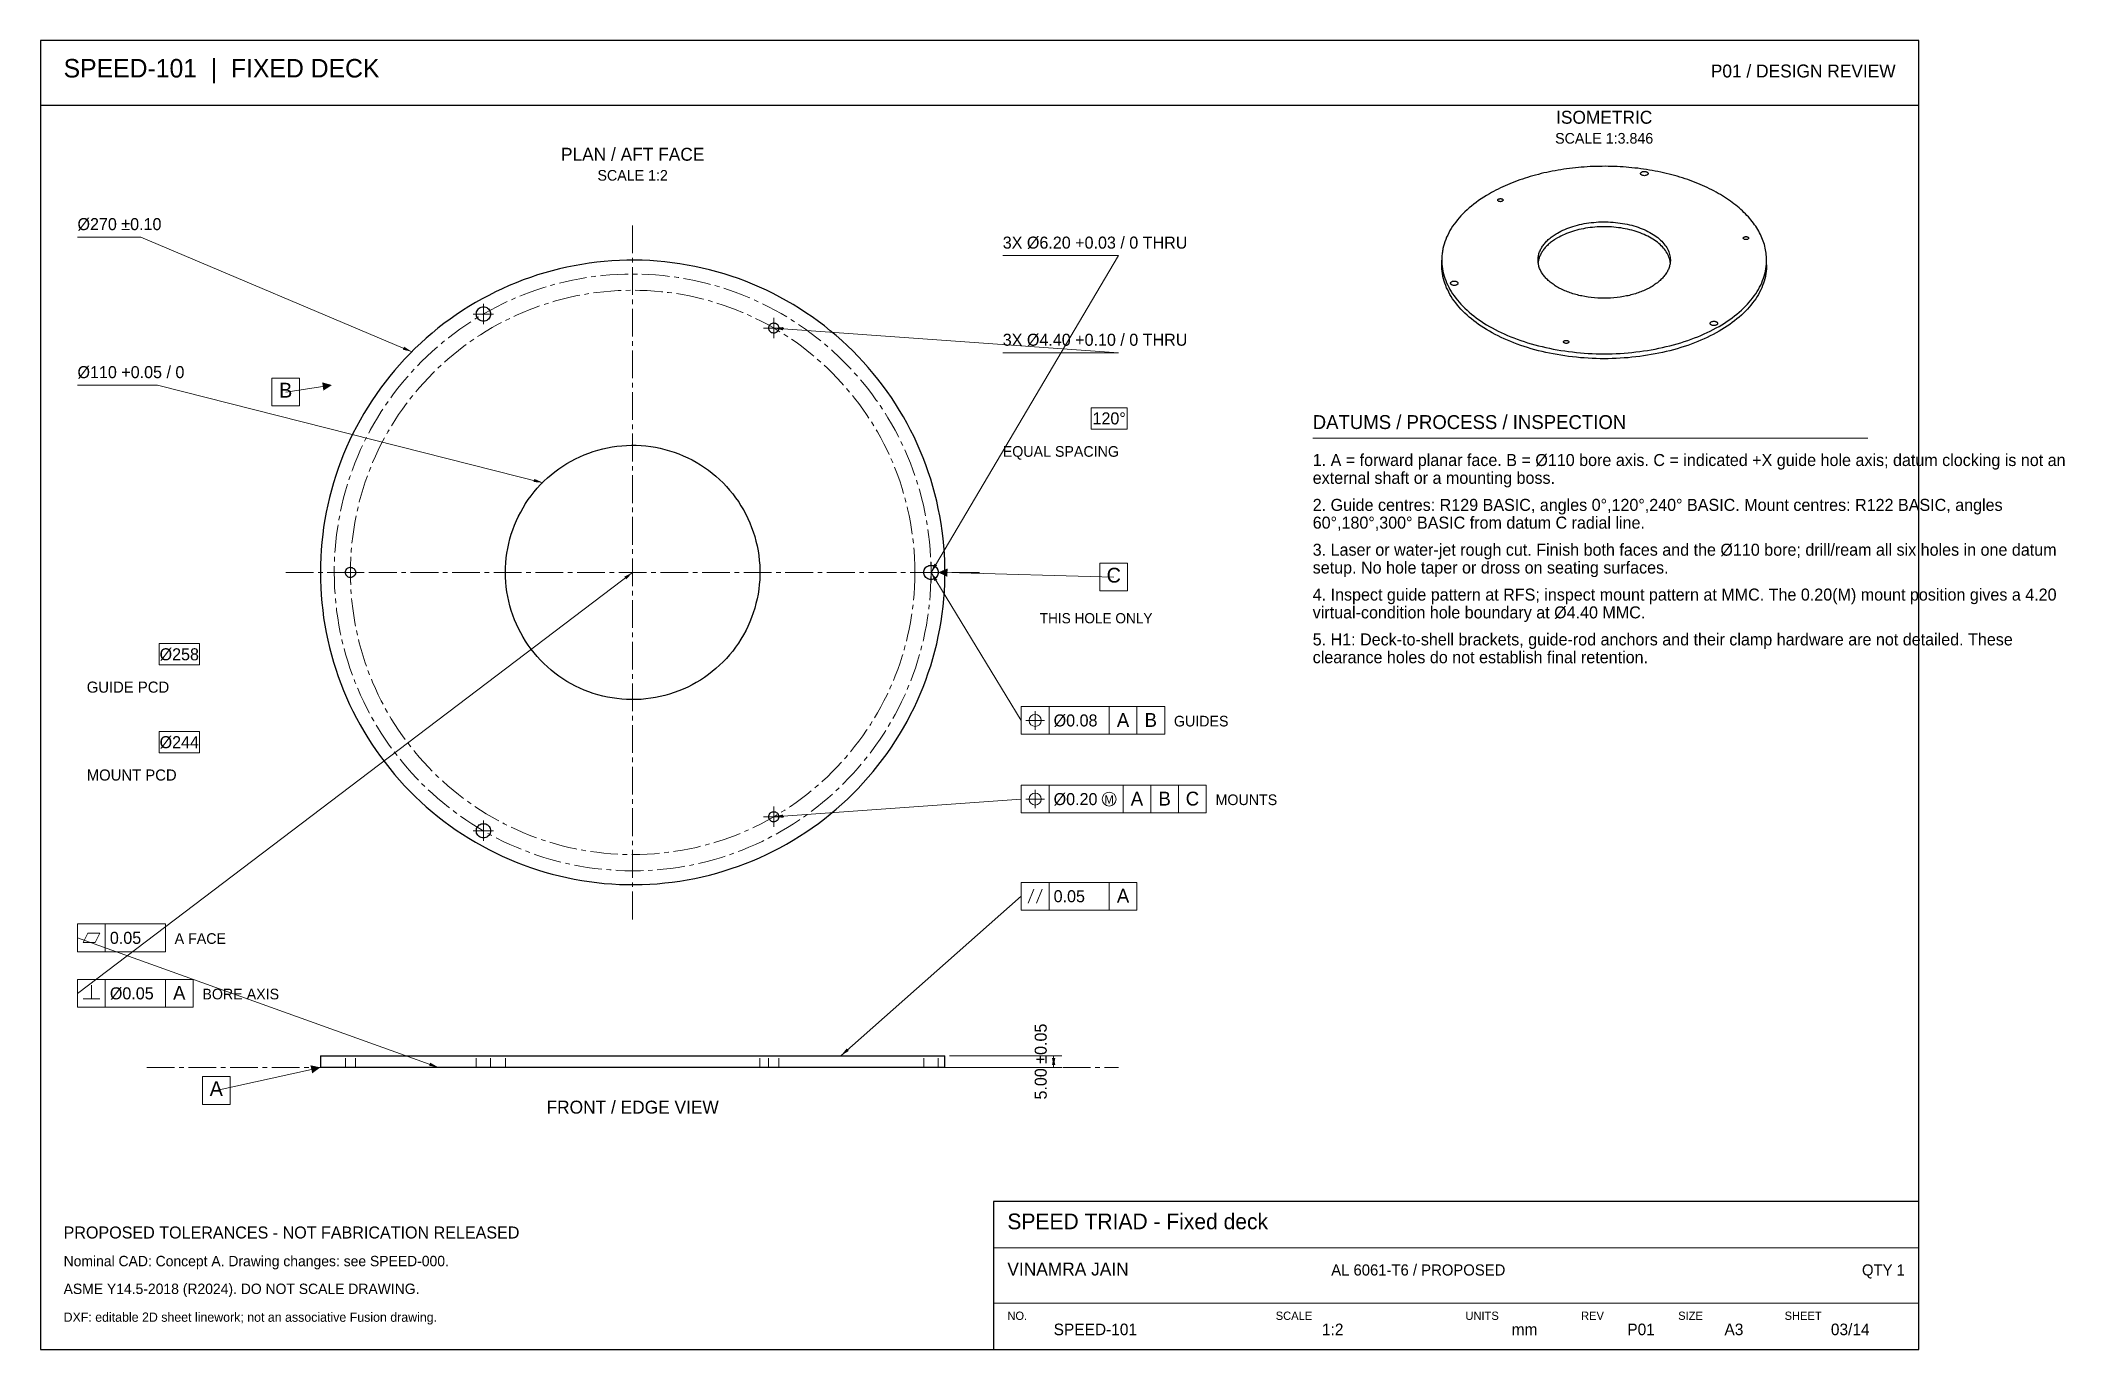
# Model space of a CAD drawing. Header units: millimetres. Extents: x 7 to 445, y 7 to 290.
import ezdxf
from ezdxf.enums import TextEntityAlignment as Align

# ---------------------------------------------------------------- set-up
doc = ezdxf.new("R2010")
doc.units = ezdxf.units.MM
doc.linetypes.add('CENTER_STD', pattern=[9, 6, -1, 1, -1])
doc.linetypes.add('DASHED_STD', pattern=[3, 2, -1])
for name, color, linetype, lineweight in [('BORDER', 7, 'Continuous', 30), ('CENTER', 7, 'CENTER_STD', 13), ('DIM', 7, 'Continuous', 15), ('GDT', 7, 'Continuous', 20), ('HIDDEN', 7, 'DASHED_STD', 13), ('NOTES', 7, 'Continuous', 18), ('VISIBLE', 7, 'Continuous', 30)]:
    doc.layers.add(name, color=color, linetype=linetype, lineweight=lineweight)

msp = doc.modelspace()

# ---------------------------------------------------------------- texts
at = {"layer": 'GDT'}
for s, height, p in [('B', 3.2, (60, 212.8)), ('C', 3.2, (239, 172.8)), ('A', 3, (241, 141.6)), ('B', 3, (247, 141.6)), ('A', 3, (244, 124.6)), ('B', 3, (250, 124.6)), ('C', 3, (256, 124.6)), ('M', 1.8, (238, 125)), ('A', 3, (241, 103.6)), ('A', 3, (37, 82.6)), ('A', 3.2, (45, 61.8))]:
    msp.add_text(s, height=height, dxfattribs=at).set_placement(p, align=Align.CENTER)
for s, p in [('Ø0.08', (226, 141.7)), ('Ø0.20', (226, 124.7)), ('0.05', (226, 103.7)), ('0.05', (22, 94.7)), ('Ø0.05', (22, 82.7))]:
    msp.add_text(s, height=2.6, dxfattribs=at).set_placement(p)
at = {"layer": 'NOTES'}
for s, height, p in [('SPEED-101  |  FIXED DECK', 4, (12, 282)), ('Ø270 ±0.10', 2.6, (15, 249)), ('3X Ø6.20 +0.03 / 0 THRU', 2.6, (215, 245)), ('3X Ø4.40 +0.10 / 0 THRU', 2.6, (215, 224)), ('Ø110 +0.05 / 0', 2.6, (15, 217)), ('DATUMS / PROCESS / INSPECTION', 3, (282, 206)), ('EQUAL SPACING', 2.3, (215, 200)), ('external shaft or a mounting boss.', 2.6, (282, 194.15)), ('1. A = forward planar face. B = Ø110 bore axis. C = indicated +X guide hole axis; datum clocking is not an', 2.6, (282, 198)), ('2. Guide centres: R129 BASIC, angles 0°,120°,240° BASIC. Mount centres: R122 BASIC, angles', 2.6, (282, 188.3)), ('60°,180°,300° BASIC from datum C radial line.', 2.6, (282, 184.46)), ('3. Laser or water-jet rough cut. Finish both faces and the Ø110 bore; drill/ream all six holes in one datum', 2.6, (282, 178.61)), ('setup. No hole taper or dross on seating surfaces.', 2.6, (282, 174.76)), ('4. Inspect guide pattern at RFS; inspect mount pattern at MMC. The 0.20(M) mount position gives a 4.20', 2.6, (282, 168.91)), ('virtual-condition hole boundary at Ø4.40 MMC.', 2.6, (282, 165.06)), ('THIS HOLE ONLY', 2.2, (223, 164)), ('5. H1: Deck-to-shell brackets, guide-rod anchors and their clamp hardware are not detailed. These', 2.6, (282, 159.22)), ('clearance holes do not establish final retention.', 2.6, (282, 155.37)), ('GUIDE PCD', 2.4, (17, 149)), ('GUIDES', 2.3, (252, 141.7)), ('MOUNT PCD', 2.4, (17, 130)), ('MOUNTS', 2.3, (261, 124.7)), ('A FACE', 2.3, (36, 94.7)), ('BORE AXIS', 2.3, (42, 82.7)), ('SPEED TRIAD - Fixed deck', 3.4, (216, 33)), ('PROPOSED TOLERANCES - NOT FABRICATION RELEASED', 2.6, (12, 31)), ('Nominal CAD: Concept A. Drawing changes: see SPEED-000.', 2.25, (12, 25)), ('VINAMRA JAIN', 2.8, (216, 23)), ('AL 6061-T6 / PROPOSED', 2.4, (286, 23)), ('ASME Y14.5-2018 (R2024). DO NOT SCALE DRAWING.', 2.25, (12, 19)), ('DXF: editable 2D sheet linework; not an associative Fusion drawing.', 2, (12, 13)), ('NO.', 1.8, (216, 13.4)), ('SCALE', 1.8, (274, 13.4)), ('UNITS', 1.8, (315, 13.4)), ('REV', 1.8, (340, 13.4)), ('SIZE', 1.8, (361, 13.4)), ('SHEET', 1.8, (384, 13.4)), ('SPEED-101', 2.5, (226, 10.1)), ('1:2', 2.5, (284, 10.1)), ('mm', 2.5, (325, 10.1)), ('P01', 2.5, (350, 10.1)), ('A3', 2.5, (371, 10.1)), ('03/14', 2.5, (394, 10.1))]:
    msp.add_text(s, height=height, dxfattribs=at).set_placement(p)
for s, height, p in [('P01 / DESIGN REVIEW', 2.8, (408, 282)), ('QTY 1', 2.4, (410, 23))]:
    msp.add_text(s, height=height, dxfattribs=at).set_placement(p, align=Align.RIGHT)
for s, height, p in [('ISOMETRIC', 2.8, (345, 272)), ('PLAN / AFT FACE', 2.8, (135, 264)), ('SCALE 1:3.846', 2.3, (345, 267.7)), ('SCALE 1:2', 2.3, (135, 259.7)), ('120°', 2.6, (238, 207)), ('Ø258', 2.6, (37, 156)), ('Ø244', 2.6, (37, 137)), ('FRONT / EDGE VIEW', 2.8, (135, 58))]:
    msp.add_text(s, height=height, dxfattribs=at).set_placement(p, align=Align.CENTER)
msp.add_text('5.00 ±0.05', height=2.6, rotation=90, dxfattribs=at).set_placement((224.5, 69.25), align=Align.CENTER)

# ---------------------------------------------------------------- linework, layer by layer
at = {"layer": 'BORDER'}
msp.add_line((7, 276), (413, 276), dxfattribs=at)
for points in [[(7, 7), (413, 7), (413, 290), (7, 290)], [(213, 7), (413, 7), (413, 39), (213, 39)]]:
    msp.add_lwpolyline(points, close=True, dxfattribs=at)
at = {"layer": 'CENTER'}
for p, q in [((135, 100), (135, 250)), ((102.75, 228.66), (102.75, 233.06)), ((100.55, 230.86), (104.95, 230.86)), ((163.3, 227.83), (167.7, 227.83)), ((165.5, 225.63), (165.5, 230.03)), ((74, 172.8), (74, 177.2)), ((199.5, 172.8), (199.5, 177.2)), ((60, 175), (210, 175)), ((71.8, 175), (76.2, 175)), ((197.3, 175), (201.7, 175)), ((165.5, 119.97), (165.5, 124.37)), ((100.55, 119.14), (104.95, 119.14)), ((102.75, 116.94), (102.75, 121.34)), ((163.3, 122.17), (167.7, 122.17)), ((30, 68), (240, 68))]:
    msp.add_line(p, q, dxfattribs=at)
for radius in [64.5, 61]:
    msp.add_circle((135, 175), radius, dxfattribs=at)
at = {"layer": 'DIM'}
for p, q in [((15, 247.5), (28.66, 247.5)), ((28.66, 247.5), (87.3, 222.7)), ((240, 243.5), (199.5, 175)), ((215, 243.5), (240, 243.5)), ((240, 222.5), (165.5, 227.83)), ((215, 222.5), (240, 222.5)), ((15, 215.5), (32.27, 215.5)), ((32.27, 215.5), (115.6, 194.4)), ((282, 204), (402, 204)), ((203.5, 70.5), (227.8, 70.5)), ((226, 68), (226, 70.5)), ((203.5, 68), (227.8, 68)), ((213, 29), (413, 29)), ((213, 17), (413, 17))]:
    msp.add_line(p, q, dxfattribs=at)
for points in [[(234.11, 206), (241.89, 206), (241.89, 210.6), (234.11, 210.6)], [(32.62, 155), (41.38, 155), (41.38, 159.6), (32.62, 159.6)], [(32.62, 136), (41.38, 136), (41.38, 140.6), (32.62, 140.6)]]:
    msp.add_lwpolyline(points, close=True, dxfattribs=at)
for points in [[(165.5, 227.83), (167.52, 228.04), (167.47, 227.34)], [(87.3, 222.7), (85.32, 223.16), (85.59, 223.8)], [(115.6, 194.4), (113.58, 194.55), (113.75, 195.23)], [(199.5, 175), (200.22, 176.9), (200.82, 176.54)], [(135, 175), (133.62, 173.51), (133.19, 174.07)], [(199.5, 175), (200.84, 173.47), (200.24, 173.11)], [(165.5, 122.17), (167.47, 122.66), (167.52, 121.96)], [(180, 70.5), (181.27, 72.09), (181.73, 71.56)], [(226, 70.5), (226.35, 68.5), (225.65, 68.5)], [(93, 68), (91, 68.35), (91.24, 69.01)], [(226, 68), (225.65, 70), (226.35, 70)]]:
    msp.add_solid(points, dxfattribs=at)
at = {"layer": 'GDT'}
for p, q in [((68.02, 215.2), (60, 214)), ((15, 84), (135, 175)), ((219, 143), (199.5, 175)), ((203.05, 174.95), (239, 174)), ((222, 141), (222, 145)), ((225, 140), (225, 146)), ((238, 140), (238, 146)), ((244, 140), (244, 146)), ((220, 143), (224, 143)), ((222, 124), (222, 128)), ((225, 123), (225, 129)), ((241, 123), (241, 129)), ((247, 123), (247, 129)), ((253, 123), (253, 129)), ((219, 126), (165.5, 122.17)), ((220, 126), (224, 126)), ((220.5, 103.5), (221.7, 106.5)), ((222.3, 103.5), (223.5, 106.5)), ((225, 102), (225, 108)), ((238, 102), (238, 108)), ((219, 105), (180, 70.5)), ((21, 93), (21, 99)), ((15, 96), (93, 68)), ((18, 82.8), (18, 85.8)), ((21, 81), (21, 87)), ((34, 81), (34, 87)), ((16.2, 82.8), (19.8, 82.8)), ((65.55, 67.57), (45, 63))]:
    msp.add_line(p, q, dxfattribs=at)
for points in [[(57, 211), (63, 211), (63, 217), (57, 217)], [(236, 171), (242, 171), (242, 177), (236, 177)], [(219, 140), (250, 140), (250, 146), (219, 146)], [(219, 123), (259, 123), (259, 129), (219, 129)], [(219, 102), (244, 102), (244, 108), (219, 108)], [(15, 93), (34, 93), (34, 99), (15, 99)], [(16.2, 95), (18.8, 95), (19.8, 97), (17.2, 97)], [(15, 81), (40, 81), (40, 87), (15, 87)], [(42, 60), (48, 60), (48, 66), (42, 66)]]:
    msp.add_lwpolyline(points, close=True, dxfattribs=at)
for centre, radius in [((222, 143), 1.3), ((222, 126), 1.3), ((238, 126), 1.5)]:
    msp.add_circle(centre, radius, dxfattribs=at)
for points in [[(70, 215.5), (68.16, 214.31), (67.89, 216.09)], [(201.05, 175), (203.07, 175.85), (203.03, 174.05)], [(67.5, 68), (65.74, 66.69), (65.35, 68.44)]]:
    msp.add_solid(points, dxfattribs=at)
at = {"layer": 'HIDDEN'}
for points in [[(67.5, 175), (67.52, 176.64), (67.58, 178.27), (67.68, 179.91), (67.82, 181.54), (68, 183.17), (68.21, 184.79), (68.47, 186.41), (68.77, 188.02), (69.1, 189.62), (69.48, 191.21), (69.89, 192.8), (70.34, 194.37), (70.83, 195.94), (71.36, 197.49), (71.92, 199.02), (72.52, 200.55), (73.16, 202.06), (73.83, 203.55), (74.54, 205.02), (75.29, 206.48), (76.07, 207.92), (76.89, 209.34), (77.74, 210.74), (78.62, 212.12), (79.54, 213.47), (80.49, 214.81), (81.47, 216.12), (82.48, 217.4), (83.53, 218.67), (84.6, 219.9), (85.71, 221.11), (86.84, 222.29), (88, 223.45), (89.19, 224.57), (90.4, 225.67), (91.65, 226.74), (92.91, 227.77), (94.21, 228.78), (95.52, 229.75), (96.86, 230.69), (98.23, 231.6), (99.61, 232.48), (101.01, 233.32), (102.44, 234.13), (103.88, 234.9), (105.34, 235.64), (106.82, 236.34), (108.32, 237), (109.83, 237.63), (111.36, 238.22), (112.9, 238.78), (114.45, 239.3), (116.02, 239.78), (117.6, 240.22), (119.18, 240.62), (120.78, 240.98), (122.38, 241.31), (124, 241.6), (125.61, 241.84), (127.24, 242.05), (128.87, 242.22), (130.5, 242.35), (132.14, 242.44), (133.77, 242.49), (135.41, 242.5), (137.05, 242.47), (138.68, 242.4), (140.32, 242.29), (141.95, 242.14), (143.57, 241.95), (145.2, 241.73), (146.81, 241.46), (148.42, 241.15), (150.02, 240.81), (151.61, 240.42), (153.19, 240), (154.77, 239.54), (156.33, 239.04), (157.87, 238.51), (159.41, 237.93), (160.93, 237.32), (162.43, 236.68), (163.92, 235.99), (165.39, 235.27), (166.84, 234.52), (168.28, 233.73), (169.69, 232.9), (171.09, 232.04), (172.46, 231.15), (173.81, 230.23), (175.14, 229.27), (176.44, 228.28), (177.72, 227.26), (178.98, 226.21), (180.21, 225.13), (181.41, 224.01), (182.58, 222.87), (183.73, 221.71), (184.85, 220.51), (185.94, 219.29), (187, 218.04), (188.03, 216.76), (189.03, 215.47), (189.99, 214.14), (190.92, 212.8), (191.82, 211.43), (192.69, 210.04), (193.52, 208.63), (194.32, 207.2), (195.09, 205.75), (195.82, 204.29), (196.51, 202.8), (197.16, 201.3), (197.78, 199.79), (198.37, 198.26), (198.91, 196.71), (199.42, 195.16), (199.89, 193.59), (200.32, 192.01), (200.72, 190.42), (201.07, 188.82), (201.39, 187.21), (201.66, 185.6), (201.9, 183.98), (202.1, 182.35), (202.26, 180.72), (202.38, 179.09), (202.46, 177.46), (202.5, 175.82), (202.5, 174.18), (202.46, 172.54), (202.38, 170.91), (202.26, 169.28), (202.1, 167.65), (201.9, 166.02), (201.66, 164.4), (201.39, 162.79), (201.07, 161.18), (200.72, 159.58), (200.32, 157.99), (199.89, 156.41), (199.42, 154.84), (198.91, 153.29), (198.37, 151.74), (197.78, 150.21), (197.16, 148.7), (196.51, 147.2), (195.82, 145.71), (195.09, 144.25), (194.32, 142.8), (193.52, 141.37), (192.69, 139.96), (191.82, 138.57), (190.92, 137.2), (189.99, 135.86), (189.03, 134.53), (188.03, 133.24), (187, 131.96), (185.94, 130.71), (184.85, 129.49), (183.73, 128.29), (182.58, 127.13), (181.41, 125.99), (180.21, 124.87), (178.98, 123.79), (177.72, 122.74), (176.44, 121.72), (175.14, 120.73), (173.81, 119.77), (172.46, 118.85), (171.09, 117.96), (169.69, 117.1), (168.28, 116.27), (166.84, 115.48), (165.39, 114.73), (163.92, 114.01), (162.43, 113.32), (160.93, 112.68), (159.41, 112.07), (157.87, 111.49), (156.33, 110.96), (154.77, 110.46), (153.19, 110), (151.61, 109.58), (150.02, 109.19), (148.42, 108.85), (146.81, 108.54), (145.2, 108.27), (143.57, 108.05), (141.95, 107.86), (140.32, 107.71), (138.68, 107.6), (137.05, 107.53), (135.41, 107.5), (133.77, 107.51), (132.14, 107.56), (130.5, 107.65), (128.87, 107.78), (127.24, 107.95), (125.61, 108.16), (124, 108.4), (122.38, 108.69), (120.78, 109.02), (119.18, 109.38), (117.6, 109.78), (116.02, 110.22), (114.45, 110.7), (112.9, 111.22), (111.36, 111.78), (109.83, 112.37), (108.32, 113), (106.82, 113.66), (105.34, 114.36), (103.88, 115.1), (102.44, 115.87), (101.01, 116.68), (99.61, 117.52), (98.23, 118.4), (96.86, 119.31), (95.52, 120.25), (94.21, 121.22), (92.91, 122.23), (91.65, 123.26), (90.4, 124.33), (89.19, 125.43), (88, 126.55), (86.84, 127.71), (85.71, 128.89), (84.6, 130.1), (83.53, 131.33), (82.48, 132.6), (81.47, 133.88), (80.49, 135.19), (79.54, 136.53), (78.62, 137.88), (77.74, 139.26), (76.89, 140.66), (76.07, 142.08), (75.29, 143.52), (74.54, 144.98), (73.83, 146.45), (73.16, 147.94), (72.52, 149.45), (71.92, 150.98), (71.36, 152.51), (70.83, 154.06), (70.34, 155.63), (69.89, 157.2), (69.48, 158.79), (69.1, 160.38), (68.77, 161.98), (68.47, 163.59), (68.21, 165.21), (68, 166.83), (67.82, 168.46), (67.68, 170.09), (67.58, 171.73), (67.52, 173.36), (67.5, 175)], [(101.2, 230.86), (101.22, 230.62), (101.28, 230.38), (101.37, 230.15), (101.5, 229.95), (101.65, 229.76), (101.84, 229.6), (102.05, 229.48), (102.27, 229.38), (102.51, 229.33), (102.75, 229.31), (102.99, 229.33), (103.23, 229.38), (103.45, 229.48), (103.66, 229.6), (103.85, 229.76), (104, 229.95), (104.13, 230.15), (104.22, 230.38), (104.28, 230.62), (104.3, 230.86), (104.28, 231.1), (104.22, 231.34), (104.13, 231.56), (104, 231.77), (103.85, 231.95), (103.66, 232.11), (103.45, 232.24), (103.23, 232.33), (102.99, 232.39), (102.75, 232.41), (102.51, 232.39), (102.27, 232.33), (102.05, 232.24), (101.84, 232.11), (101.65, 231.95), (101.5, 231.77), (101.37, 231.56), (101.28, 231.34), (101.22, 231.1), (101.2, 230.86)], [(164.4, 227.83), (164.42, 227.62), (164.48, 227.42), (164.57, 227.23), (164.7, 227.07), (164.86, 226.93), (165.04, 226.83), (165.24, 226.76), (165.45, 226.73), (165.66, 226.74), (165.86, 226.79), (166.05, 226.87), (166.22, 227), (166.36, 227.15), (166.48, 227.32), (166.56, 227.52), (166.6, 227.72), (166.6, 227.93), (166.56, 228.14), (166.48, 228.33), (166.36, 228.51), (166.22, 228.66), (166.05, 228.78), (165.86, 228.87), (165.66, 228.92), (165.45, 228.93), (165.24, 228.9), (165.04, 228.83), (164.86, 228.72), (164.7, 228.59), (164.57, 228.42), (164.48, 228.24), (164.42, 228.04), (164.4, 227.83)], [(107.5, 175), (107.52, 173.95), (107.58, 172.91), (107.68, 171.87), (107.82, 170.83), (108, 169.8), (108.21, 168.77), (108.47, 167.76), (108.77, 166.75), (109.1, 165.76), (109.47, 164.78), (109.88, 163.81), (110.32, 162.87), (110.8, 161.94), (111.32, 161.02), (111.87, 160.13), (112.45, 159.26), (113.06, 158.42), (113.71, 157.59), (114.39, 156.79), (115.1, 156.02), (115.83, 155.28), (116.6, 154.56), (117.39, 153.88), (118.21, 153.22), (119.05, 152.6), (119.91, 152.01), (120.8, 151.45), (121.71, 150.93), (122.63, 150.44), (123.58, 149.99), (124.54, 149.57), (125.51, 149.19), (126.5, 148.85), (127.5, 148.54), (128.52, 148.28), (129.54, 148.05), (130.57, 147.86), (131.61, 147.71), (132.65, 147.6), (133.69, 147.53), (134.74, 147.5), (135.79, 147.51), (136.83, 147.56), (137.87, 147.65), (138.91, 147.78), (139.95, 147.95), (140.97, 148.16), (141.99, 148.4), (143, 148.69), (143.99, 149.01), (144.98, 149.37), (145.95, 149.77), (146.9, 150.21), (147.83, 150.68), (148.75, 151.18), (149.65, 151.73), (150.52, 152.3), (151.38, 152.91), (152.2, 153.55), (153.01, 154.22), (153.79, 154.92), (154.54, 155.65), (155.26, 156.41), (155.95, 157.19), (156.62, 158), (157.25, 158.84), (157.85, 159.69), (158.41, 160.58), (158.95, 161.48), (159.44, 162.4), (159.9, 163.34), (160.33, 164.3), (160.72, 165.27), (161.07, 166.25), (161.39, 167.25), (161.66, 168.26), (161.9, 169.28), (162.1, 170.31), (162.26, 171.35), (162.38, 172.39), (162.46, 173.43), (162.5, 174.48), (162.5, 175.52), (162.46, 176.57), (162.38, 177.61), (162.26, 178.65), (162.1, 179.69), (161.9, 180.72), (161.66, 181.74), (161.39, 182.75), (161.07, 183.75), (160.72, 184.73), (160.33, 185.7), (159.9, 186.66), (159.44, 187.6), (158.95, 188.52), (158.41, 189.42), (157.85, 190.31), (157.25, 191.16), (156.62, 192), (155.95, 192.81), (155.26, 193.59), (154.54, 194.35), (153.79, 195.08), (153.01, 195.78), (152.2, 196.45), (151.38, 197.09), (150.52, 197.7), (149.65, 198.27), (148.75, 198.82), (147.83, 199.32), (146.9, 199.79), (145.95, 200.23), (144.98, 200.63), (143.99, 200.99), (143, 201.31), (141.99, 201.6), (140.97, 201.84), (139.95, 202.05), (138.91, 202.22), (137.87, 202.35), (136.83, 202.44), (135.79, 202.49), (134.74, 202.5), (133.69, 202.47), (132.65, 202.4), (131.61, 202.29), (130.57, 202.14), (129.54, 201.95), (128.52, 201.72), (127.5, 201.46), (126.5, 201.15), (125.51, 200.81), (124.54, 200.43), (123.58, 200.01), (122.63, 199.56), (121.71, 199.07), (120.8, 198.55), (119.91, 197.99), (119.05, 197.4), (118.21, 196.78), (117.39, 196.12), (116.6, 195.44), (115.83, 194.72), (115.1, 193.98), (114.39, 193.21), (113.71, 192.41), (113.06, 191.58), (112.45, 190.74), (111.87, 189.87), (111.32, 188.98), (110.8, 188.06), (110.32, 187.13), (109.88, 186.19), (109.47, 185.22), (109.1, 184.24), (108.77, 183.25), (108.47, 182.24), (108.21, 181.23), (108, 180.2), (107.82, 179.17), (107.68, 178.13), (107.58, 177.09), (107.52, 176.05), (107.5, 175)], [(72.9, 175), (72.92, 174.79), (72.98, 174.59), (73.07, 174.41), (73.2, 174.24), (73.36, 174.1), (73.54, 174), (73.74, 173.93), (73.95, 173.9), (74.16, 173.91), (74.36, 173.96), (74.55, 174.05), (74.72, 174.17), (74.86, 174.32), (74.98, 174.5), (75.06, 174.69), (75.1, 174.9), (75.1, 175.1), (75.06, 175.31), (74.98, 175.5), (74.86, 175.68), (74.72, 175.83), (74.55, 175.95), (74.36, 176.04), (74.16, 176.09), (73.95, 176.1), (73.74, 176.07), (73.54, 176), (73.36, 175.9), (73.2, 175.76), (73.07, 175.59), (72.98, 175.41), (72.92, 175.21), (72.9, 175)], [(197.95, 175), (197.97, 174.76), (198.03, 174.52), (198.12, 174.3), (198.25, 174.09), (198.4, 173.9), (198.59, 173.75), (198.8, 173.62), (199.02, 173.53), (199.26, 173.47), (199.5, 173.45), (199.74, 173.47), (199.98, 173.53), (200.2, 173.62), (200.41, 173.75), (200.6, 173.9), (200.75, 174.09), (200.88, 174.3), (200.97, 174.52), (201.03, 174.76), (201.05, 175), (201.03, 175.24), (200.97, 175.48), (200.88, 175.7), (200.75, 175.91), (200.6, 176.1), (200.41, 176.25), (200.2, 176.38), (199.98, 176.47), (199.74, 176.53), (199.5, 176.55), (199.26, 176.53), (199.02, 176.47), (198.8, 176.38), (198.59, 176.25), (198.4, 176.1), (198.25, 175.91), (198.12, 175.7), (198.03, 175.48), (197.97, 175.24), (197.95, 175)], [(164.4, 122.17), (164.42, 121.96), (164.48, 121.76), (164.57, 121.58), (164.7, 121.41), (164.86, 121.28), (165.04, 121.17), (165.24, 121.1), (165.45, 121.07), (165.66, 121.08), (165.86, 121.13), (166.05, 121.22), (166.22, 121.34), (166.36, 121.49), (166.48, 121.67), (166.56, 121.86), (166.6, 122.07), (166.6, 122.28), (166.56, 122.48), (166.48, 122.68), (166.36, 122.85), (166.22, 123), (166.05, 123.13), (165.86, 123.21), (165.66, 123.26), (165.45, 123.27), (165.24, 123.24), (165.04, 123.17), (164.86, 123.07), (164.7, 122.93), (164.57, 122.77), (164.48, 122.58), (164.42, 122.38), (164.4, 122.17)], [(101.2, 119.14), (101.22, 118.9), (101.28, 118.66), (101.37, 118.44), (101.5, 118.23), (101.65, 118.05), (101.84, 117.89), (102.05, 117.76), (102.27, 117.67), (102.51, 117.61), (102.75, 117.59), (102.99, 117.61), (103.23, 117.67), (103.45, 117.76), (103.66, 117.89), (103.85, 118.05), (104, 118.23), (104.13, 118.44), (104.22, 118.66), (104.28, 118.9), (104.3, 119.14), (104.28, 119.38), (104.22, 119.62), (104.13, 119.85), (104, 120.05), (103.85, 120.24), (103.66, 120.4), (103.45, 120.52), (103.23, 120.62), (102.99, 120.67), (102.75, 120.69), (102.51, 120.67), (102.27, 120.62), (102.05, 120.52), (101.84, 120.4), (101.65, 120.24), (101.5, 120.05), (101.37, 119.85), (101.28, 119.62), (101.22, 119.38), (101.2, 119.14)], [(202.5, 70.5), (200.81, 70.5), (195.82, 70.5), (187.77, 70.5), (177.09, 70.5), (164.29, 70.5), (150.02, 70.5), (135, 70.5), (119.98, 70.5), (105.71, 70.5), (92.91, 70.5), (82.23, 70.5), (74.18, 70.5), (69.19, 70.5), (67.5, 70.5)], [(72.9, 68), (72.9, 70.5)], [(72.9, 70.5), (72.93, 70.5), (73.01, 70.5), (73.14, 70.5), (73.31, 70.5), (73.52, 70.5), (73.76, 70.5), (74, 70.5), (74.24, 70.5), (74.48, 70.5), (74.69, 70.5), (74.86, 70.5), (74.99, 70.5), (75.07, 70.5), (75.1, 70.5)], [(75.1, 70.5), (75.07, 70.5), (74.99, 70.5), (74.86, 70.5), (74.69, 70.5), (74.48, 70.5), (74.24, 70.5), (74, 70.5), (73.76, 70.5), (73.52, 70.5), (73.31, 70.5), (73.14, 70.5), (73.01, 70.5), (72.93, 70.5), (72.9, 70.5)], [(75.1, 68), (75.1, 70.5)], [(101.2, 68), (101.2, 70.5)], [(101.2, 70.5), (101.24, 70.5), (101.35, 70.5), (101.54, 70.5), (101.78, 70.5), (102.08, 70.5), (102.41, 70.5), (102.75, 70.5), (103.09, 70.5), (103.42, 70.5), (103.72, 70.5), (103.96, 70.5), (104.15, 70.5), (104.26, 70.5), (104.3, 70.5)], [(104.3, 70.5), (104.26, 70.5), (104.15, 70.5), (103.96, 70.5), (103.72, 70.5), (103.42, 70.5), (103.09, 70.5), (102.75, 70.5), (102.41, 70.5), (102.08, 70.5), (101.78, 70.5), (101.54, 70.5), (101.35, 70.5), (101.24, 70.5), (101.2, 70.5)], [(101.2, 68), (101.2, 70.5)], [(101.2, 70.5), (101.24, 70.5), (101.35, 70.5), (101.54, 70.5), (101.78, 70.5), (102.08, 70.5), (102.41, 70.5), (102.75, 70.5), (103.09, 70.5), (103.42, 70.5), (103.72, 70.5), (103.96, 70.5), (104.15, 70.5), (104.26, 70.5), (104.3, 70.5)], [(104.3, 70.5), (104.26, 70.5), (104.15, 70.5), (103.96, 70.5), (103.72, 70.5), (103.42, 70.5), (103.09, 70.5), (102.75, 70.5), (102.41, 70.5), (102.08, 70.5), (101.78, 70.5), (101.54, 70.5), (101.35, 70.5), (101.24, 70.5), (101.2, 70.5)], [(104.3, 68), (104.3, 70.5)], [(104.3, 68), (104.3, 70.5)], [(107.5, 68), (107.5, 70.5)], [(107.5, 70.5), (108.19, 70.5), (110.22, 70.5), (113.5, 70.5), (117.85, 70.5), (123.07, 70.5), (128.88, 70.5), (135, 70.5), (141.12, 70.5), (146.93, 70.5), (152.15, 70.5), (156.5, 70.5), (159.78, 70.5), (161.81, 70.5), (162.5, 70.5)], [(162.5, 70.5), (161.81, 70.5), (159.78, 70.5), (156.5, 70.5), (152.15, 70.5), (146.93, 70.5), (141.12, 70.5), (135, 70.5), (128.88, 70.5), (123.07, 70.5), (117.85, 70.5), (113.5, 70.5), (110.22, 70.5), (108.19, 70.5), (107.5, 70.5)], [(162.5, 68), (162.5, 70.5)], [(164.4, 68), (164.4, 70.5)], [(164.4, 70.5), (164.43, 70.5), (164.51, 70.5), (164.64, 70.5), (164.81, 70.5), (165.02, 70.5), (165.26, 70.5), (165.5, 70.5), (165.74, 70.5), (165.98, 70.5), (166.19, 70.5), (166.36, 70.5), (166.49, 70.5), (166.57, 70.5), (166.6, 70.5)], [(166.6, 70.5), (166.57, 70.5), (166.49, 70.5), (166.36, 70.5), (166.19, 70.5), (165.98, 70.5), (165.74, 70.5), (165.5, 70.5), (165.26, 70.5), (165.02, 70.5), (164.81, 70.5), (164.64, 70.5), (164.51, 70.5), (164.43, 70.5), (164.4, 70.5)], [(164.4, 68), (164.4, 70.5)], [(164.4, 70.5), (164.43, 70.5), (164.51, 70.5), (164.64, 70.5), (164.81, 70.5), (165.02, 70.5), (165.26, 70.5), (165.5, 70.5), (165.74, 70.5), (165.98, 70.5), (166.19, 70.5), (166.36, 70.5), (166.49, 70.5), (166.57, 70.5), (166.6, 70.5)], [(166.6, 70.5), (166.57, 70.5), (166.49, 70.5), (166.36, 70.5), (166.19, 70.5), (165.98, 70.5), (165.74, 70.5), (165.5, 70.5), (165.26, 70.5), (165.02, 70.5), (164.81, 70.5), (164.64, 70.5), (164.51, 70.5), (164.43, 70.5), (164.4, 70.5)], [(166.6, 68), (166.6, 70.5)], [(166.6, 68), (166.6, 70.5)], [(197.95, 68), (197.95, 70.5)], [(197.95, 70.5), (197.99, 70.5), (198.1, 70.5), (198.29, 70.5), (198.53, 70.5), (198.83, 70.5), (199.16, 70.5), (199.5, 70.5), (199.84, 70.5), (200.17, 70.5), (200.47, 70.5), (200.71, 70.5), (200.9, 70.5), (201.01, 70.5), (201.05, 70.5)], [(201.05, 70.5), (201.01, 70.5), (200.9, 70.5), (200.71, 70.5), (200.47, 70.5), (200.17, 70.5), (199.84, 70.5), (199.5, 70.5), (199.16, 70.5), (198.83, 70.5), (198.53, 70.5), (198.29, 70.5), (198.1, 70.5), (197.99, 70.5), (197.95, 70.5)], [(201.05, 68), (201.05, 70.5)], [(67.5, 68), (69.19, 68), (74.18, 68), (82.23, 68), (92.91, 68), (105.71, 68), (119.98, 68), (135, 68), (150.02, 68), (164.29, 68), (177.09, 68), (187.77, 68), (195.82, 68), (200.81, 68), (202.5, 68)], [(72.9, 68), (72.93, 68), (73.01, 68), (73.14, 68), (73.31, 68), (73.52, 68), (73.76, 68), (74, 68), (74.24, 68), (74.48, 68), (74.69, 68), (74.86, 68), (74.99, 68), (75.07, 68), (75.1, 68)], [(75.1, 68), (75.07, 68), (74.99, 68), (74.86, 68), (74.69, 68), (74.48, 68), (74.24, 68), (74, 68), (73.76, 68), (73.52, 68), (73.31, 68), (73.14, 68), (73.01, 68), (72.93, 68), (72.9, 68)], [(101.2, 68), (101.24, 68), (101.35, 68), (101.54, 68), (101.78, 68), (102.08, 68), (102.41, 68), (102.75, 68), (103.09, 68), (103.42, 68), (103.72, 68), (103.96, 68), (104.15, 68), (104.26, 68), (104.3, 68)], [(104.3, 68), (104.26, 68), (104.15, 68), (103.96, 68), (103.72, 68), (103.42, 68), (103.09, 68), (102.75, 68), (102.41, 68), (102.08, 68), (101.78, 68), (101.54, 68), (101.35, 68), (101.24, 68), (101.2, 68)], [(101.2, 68), (101.24, 68), (101.35, 68), (101.54, 68), (101.78, 68), (102.08, 68), (102.41, 68), (102.75, 68), (103.09, 68), (103.42, 68), (103.72, 68), (103.96, 68), (104.15, 68), (104.26, 68), (104.3, 68)], [(104.3, 68), (104.26, 68), (104.15, 68), (103.96, 68), (103.72, 68), (103.42, 68), (103.09, 68), (102.75, 68), (102.41, 68), (102.08, 68), (101.78, 68), (101.54, 68), (101.35, 68), (101.24, 68), (101.2, 68)], [(107.5, 68), (108.19, 68), (110.22, 68), (113.5, 68), (117.85, 68), (123.07, 68), (128.88, 68), (135, 68), (141.12, 68), (146.93, 68), (152.15, 68), (156.5, 68), (159.78, 68), (161.81, 68), (162.5, 68)], [(162.5, 68), (161.81, 68), (159.78, 68), (156.5, 68), (152.15, 68), (146.93, 68), (141.12, 68), (135, 68), (128.88, 68), (123.07, 68), (117.85, 68), (113.5, 68), (110.22, 68), (108.19, 68), (107.5, 68)], [(164.4, 68), (164.43, 68), (164.51, 68), (164.64, 68), (164.81, 68), (165.02, 68), (165.26, 68), (165.5, 68), (165.74, 68), (165.98, 68), (166.19, 68), (166.36, 68), (166.49, 68), (166.57, 68), (166.6, 68)], [(166.6, 68), (166.57, 68), (166.49, 68), (166.36, 68), (166.19, 68), (165.98, 68), (165.74, 68), (165.5, 68), (165.26, 68), (165.02, 68), (164.81, 68), (164.64, 68), (164.51, 68), (164.43, 68), (164.4, 68)], [(164.4, 68), (164.43, 68), (164.51, 68), (164.64, 68), (164.81, 68), (165.02, 68), (165.26, 68), (165.5, 68), (165.74, 68), (165.98, 68), (166.19, 68), (166.36, 68), (166.49, 68), (166.57, 68), (166.6, 68)], [(166.6, 68), (166.57, 68), (166.49, 68), (166.36, 68), (166.19, 68), (165.98, 68), (165.74, 68), (165.5, 68), (165.26, 68), (165.02, 68), (164.81, 68), (164.64, 68), (164.51, 68), (164.43, 68), (164.4, 68)], [(197.95, 68), (197.99, 68), (198.1, 68), (198.29, 68), (198.53, 68), (198.83, 68), (199.16, 68), (199.5, 68), (199.84, 68), (200.17, 68), (200.47, 68), (200.71, 68), (200.9, 68), (201.01, 68), (201.05, 68)], [(201.05, 68), (201.01, 68), (200.9, 68), (200.71, 68), (200.47, 68), (200.17, 68), (199.84, 68), (199.5, 68), (199.16, 68), (198.83, 68), (198.53, 68), (198.29, 68), (198.1, 68), (197.99, 68), (197.95, 68)]]:
    msp.add_lwpolyline(points, dxfattribs=at)
at = {"layer": 'VISIBLE'}
for points in [[(380.1, 242.53), (380.09, 242.9), (380.08, 243.28), (380.05, 243.65), (380, 244.02), (379.95, 244.39), (379.89, 244.76), (379.81, 245.13), (379.72, 245.5), (379.62, 245.87), (379.51, 246.24), (379.38, 246.61), (379.25, 246.97), (379.1, 247.33), (378.94, 247.7), (378.77, 248.06), (378.59, 248.41), (378.4, 248.77), (378.19, 249.12), (377.98, 249.47), (377.75, 249.82), (377.51, 250.17), (377.26, 250.52), (377, 250.86), (376.73, 251.2), (376.45, 251.53), (376.16, 251.86), (375.85, 252.19), (375.54, 252.52), (375.22, 252.84), (374.88, 253.16), (374.54, 253.48), (374.18, 253.79), (373.82, 254.1), (373.45, 254.4), (373.06, 254.7), (372.67, 255), (372.27, 255.29), (371.86, 255.58), (371.44, 255.86), (371.01, 256.14), (370.57, 256.41), (370.12, 256.68), (369.67, 256.95), (369.2, 257.21), (368.73, 257.46), (368.25, 257.71), (367.76, 257.96), (367.27, 258.2), (366.76, 258.43), (366.25, 258.66), (365.74, 258.88), (365.21, 259.1), (364.68, 259.31), (364.14, 259.52), (363.6, 259.72), (363.05, 259.91), (362.49, 260.1), (361.92, 260.28), (361.36, 260.46), (360.78, 260.63), (360.2, 260.8), (359.62, 260.96), (359.03, 261.11), (358.43, 261.25), (357.83, 261.39), (357.23, 261.53), (356.62, 261.65), (356.01, 261.77), (355.39, 261.89), (354.78, 261.99), (354.15, 262.09), (353.53, 262.19), (352.9, 262.28), (352.27, 262.36), (351.64, 262.43), (351, 262.5), (350.36, 262.56), (349.72, 262.61), (349.08, 262.66), (348.44, 262.7), (347.8, 262.73), (347.15, 262.76), (346.51, 262.78), (345.86, 262.79), (345.22, 262.8), (344.57, 262.79), (343.92, 262.79), (343.28, 262.77), (342.63, 262.75), (341.99, 262.72), (341.35, 262.69), (340.7, 262.64), (340.06, 262.59), (339.42, 262.54), (338.79, 262.48), (338.15, 262.41), (337.52, 262.33), (336.89, 262.25), (336.26, 262.16), (335.64, 262.06), (335.02, 261.96), (334.4, 261.85), (333.79, 261.73), (333.18, 261.61), (332.57, 261.48), (331.97, 261.35), (331.37, 261.21), (330.78, 261.06), (330.19, 260.9), (329.6, 260.74), (329.03, 260.58), (328.45, 260.4), (327.89, 260.22), (327.33, 260.04), (326.77, 259.85), (326.22, 259.65), (325.68, 259.45), (325.14, 259.24), (324.61, 259.03), (324.09, 258.81), (323.58, 258.58), (323.07, 258.35), (322.57, 258.12), (322.07, 257.88), (321.59, 257.63), (321.11, 257.38), (320.64, 257.12), (320.18, 256.86)], [(352.87, 261.24), (352.88, 261.28), (352.89, 261.33), (352.91, 261.37), (352.94, 261.41), (352.97, 261.45), (353.01, 261.49), (353.06, 261.53), (353.11, 261.56)], [(354.49, 261.24), (354.48, 261.19), (354.47, 261.14), (354.45, 261.1), (354.43, 261.06), (354.39, 261.02), (354.35, 260.98), (354.3, 260.94), (354.25, 260.91), (354.19, 260.88), (354.13, 260.85), (353.99, 260.81), (353.84, 260.78), (353.68, 260.77), (353.52, 260.78), (353.37, 260.81), (353.23, 260.85), (353.17, 260.88), (353.11, 260.91), (353.06, 260.94), (353.01, 260.98), (352.97, 261.02), (352.94, 261.06), (352.91, 261.1), (352.89, 261.14), (352.88, 261.19), (352.87, 261.24)], [(353.11, 261.56), (353.2, 261.61), (353.3, 261.65), (353.41, 261.67), (353.52, 261.69), (353.64, 261.7), (353.76, 261.7), (353.88, 261.69), (353.99, 261.67), (354.1, 261.63), (354.19, 261.6), (354.28, 261.55), (354.35, 261.49), (354.41, 261.43), (354.45, 261.37), (354.48, 261.3), (354.49, 261.24)], [(320.18, 256.86), (319.58, 256.5), (318.99, 256.14), (318.42, 255.77), (317.87, 255.39), (317.33, 255), (316.81, 254.6), (316.3, 254.2), (315.82, 253.79), (315.35, 253.37), (314.89, 252.95), (314.46, 252.52), (314.04, 252.08), (313.65, 251.64), (313.27, 251.2), (312.91, 250.74), (312.57, 250.29), (312.25, 249.82), (311.95, 249.36), (311.67, 248.89), (311.41, 248.41), (311.17, 247.94), (310.95, 247.45), (310.75, 246.97), (310.57, 246.48), (310.42, 246), (310.28, 245.5), (310.16, 245.01), (310.11, 244.76), (310.07, 244.52), (310.03, 244.27), (310, 244.02), (309.97, 243.77), (309.94, 243.53), (309.92, 243.28), (309.91, 243.03), (309.9, 242.78), (309.9, 242.53)], [(322, 255.48), (322, 255.51), (322.01, 255.54), (322.04, 255.61), (322.09, 255.66), (322.17, 255.71)], [(323.14, 255.48), (323.14, 255.45), (323.13, 255.42), (323.1, 255.35), (323.05, 255.3), (322.98, 255.25), (322.89, 255.21), (322.79, 255.18), (322.68, 255.16), (322.57, 255.15), (322.46, 255.16), (322.35, 255.18), (322.25, 255.21), (322.17, 255.25), (322.09, 255.3), (322.04, 255.35), (322.01, 255.42), (322, 255.45), (322, 255.48)], [(322.17, 255.71), (322.23, 255.75), (322.3, 255.77), (322.38, 255.79), (322.46, 255.8), (322.54, 255.81), (322.63, 255.81), (322.71, 255.8), (322.79, 255.79), (322.86, 255.76), (322.93, 255.74), (322.99, 255.7), (323.05, 255.66), (323.09, 255.62), (323.12, 255.58), (323.14, 255.53), (323.14, 255.48)], [(334.89, 248.37), (335.27, 248.58), (335.66, 248.78), (336.06, 248.98), (336.48, 249.16), (336.91, 249.34), (337.35, 249.51), (337.8, 249.66), (338.26, 249.81), (338.73, 249.95), (339.21, 250.08), (339.69, 250.2), (340.18, 250.3), (340.68, 250.4), (341.19, 250.49), (341.7, 250.56), (342.21, 250.63), (342.73, 250.68), (343.25, 250.72), (343.77, 250.76), (344.3, 250.78), (344.82, 250.79), (345.35, 250.78), (345.88, 250.77), (346.4, 250.75), (346.92, 250.71), (347.44, 250.67), (347.96, 250.61), (348.47, 250.54), (348.98, 250.46), (349.49, 250.37), (349.98, 250.27), (350.47, 250.16), (350.95, 250.04), (351.43, 249.91), (351.9, 249.76), (352.35, 249.61), (352.8, 249.45), (353.23, 249.28), (353.66, 249.1), (354.07, 248.91), (354.47, 248.72), (354.86, 248.51), (355.23, 248.3), (355.6, 248.08), (355.94, 247.85), (356.27, 247.61), (356.59, 247.37), (356.89, 247.12), (357.17, 246.86), (357.44, 246.6), (357.69, 246.33), (357.93, 246.06), (358.14, 245.78), (358.34, 245.5), (358.52, 245.22), (358.68, 244.93), (358.83, 244.64), (358.95, 244.34), (359.06, 244.04), (359.15, 243.74), (359.21, 243.44), (359.26, 243.14), (359.29, 242.83), (359.3, 242.53)], [(359.27, 242), (359.23, 242.29), (359.17, 242.59), (359.09, 242.88), (358.99, 243.17), (358.88, 243.46), (358.75, 243.74), (358.6, 244.03), (358.43, 244.31), (358.24, 244.58), (358.04, 244.85), (357.82, 245.12), (357.59, 245.38), (357.34, 245.64), (357.07, 245.89), (356.79, 246.14), (356.49, 246.38), (356.18, 246.62), (355.85, 246.84), (355.51, 247.07), (355.16, 247.28), (354.79, 247.49), (354.41, 247.68), (354.02, 247.87), (353.62, 248.06), (353.21, 248.23), (352.78, 248.4), (352.35, 248.55), (351.9, 248.7), (351.45, 248.84), (350.99, 248.97), (350.52, 249.09), (350.04, 249.19), (349.56, 249.29), (349.07, 249.38), (348.58, 249.46), (348.08, 249.53), (347.58, 249.59), (347.08, 249.64), (346.57, 249.68), (346.06, 249.7), (345.55, 249.72), (345.03, 249.73), (344.52, 249.72), (344.01, 249.71), (343.5, 249.68), (342.99, 249.64), (342.49, 249.6), (341.99, 249.54), (341.49, 249.47), (340.99, 249.39), (340.5, 249.31), (340.02, 249.21), (339.54, 249.1), (339.07, 248.98), (338.61, 248.86), (338.16, 248.72), (337.71, 248.57), (337.28, 248.42), (336.85, 248.25), (336.44, 248.08), (336.03, 247.9), (335.64, 247.71), (335.26, 247.51), (334.89, 247.31)], [(330.7, 242.53), (330.7, 242.73), (330.72, 242.94), (330.74, 243.14), (330.77, 243.34), (330.81, 243.54), (330.85, 243.74), (330.91, 243.94), (330.97, 244.14), (331.05, 244.34), (331.13, 244.54), (331.22, 244.73), (331.32, 244.93), (331.42, 245.12), (331.54, 245.31), (331.66, 245.5), (331.79, 245.69), (331.93, 245.88), (332.07, 246.06), (332.23, 246.24), (332.39, 246.42), (332.56, 246.6), (332.73, 246.78), (332.92, 246.95), (333.11, 247.12), (333.31, 247.28), (333.51, 247.45), (333.73, 247.61), (333.95, 247.77), (334.17, 247.92), (334.4, 248.08), (334.64, 248.22), (334.89, 248.37)], [(334.89, 247.31), (334.44, 247.04), (334.23, 246.9), (334.02, 246.76), (333.82, 246.61), (333.62, 246.47), (333.43, 246.32), (333.24, 246.17), (333.06, 246.01), (332.88, 245.86), (332.72, 245.7), (332.55, 245.54), (332.4, 245.37), (332.25, 245.21), (332.11, 245.04), (331.97, 244.87), (331.84, 244.7), (331.72, 244.53), (331.6, 244.36), (331.49, 244.18), (331.39, 244.01), (331.3, 243.83), (331.21, 243.65), (331.13, 243.47), (331.05, 243.29), (330.98, 243.11), (330.92, 242.92), (330.87, 242.74), (330.82, 242.56), (330.79, 242.37), (330.75, 242.19), (330.73, 242)], [(375.07, 247.27), (375.07, 247.3), (375.08, 247.34), (375.11, 247.4), (375.16, 247.45), (375.23, 247.5)], [(376.21, 247.27), (376.21, 247.24), (376.2, 247.21), (376.17, 247.14), (376.11, 247.09), (376.04, 247.04), (375.96, 247), (375.86, 246.97), (375.75, 246.95), (375.64, 246.94), (375.53, 246.95), (375.42, 246.97), (375.32, 247), (375.23, 247.04), (375.16, 247.09), (375.11, 247.14), (375.08, 247.21), (375.07, 247.24), (375.07, 247.27)], [(375.23, 247.5), (375.3, 247.54), (375.37, 247.56), (375.45, 247.58), (375.53, 247.59), (375.61, 247.6), (375.7, 247.6), (375.78, 247.59), (375.86, 247.58), (375.93, 247.55), (376, 247.53), (376.06, 247.49), (376.11, 247.45), (376.16, 247.41), (376.19, 247.37), (376.2, 247.32), (376.21, 247.27)], [(67.5, 175), (67.52, 173.36), (67.58, 171.73), (67.68, 170.09), (67.82, 168.46), (68, 166.83), (68.21, 165.21), (68.47, 163.59), (68.77, 161.98), (69.1, 160.38), (69.48, 158.79), (69.89, 157.2), (70.34, 155.63), (70.83, 154.06), (71.36, 152.51), (71.92, 150.98), (72.52, 149.45), (73.16, 147.94), (73.83, 146.45), (74.54, 144.98), (75.29, 143.52), (76.07, 142.08), (76.89, 140.66), (77.74, 139.26), (78.62, 137.88), (79.54, 136.53), (80.49, 135.19), (81.47, 133.88), (82.48, 132.6), (83.53, 131.33), (84.6, 130.1), (85.71, 128.89), (86.84, 127.71), (88, 126.55), (89.19, 125.43), (90.4, 124.33), (91.65, 123.26), (92.91, 122.23), (94.21, 121.22), (95.52, 120.25), (96.86, 119.31), (98.23, 118.4), (99.61, 117.52), (101.01, 116.68), (102.44, 115.87), (103.88, 115.1), (105.34, 114.36), (106.82, 113.66), (108.32, 113), (109.83, 112.37), (111.36, 111.78), (112.9, 111.22), (114.45, 110.7), (116.02, 110.22), (117.6, 109.78), (119.18, 109.38), (120.78, 109.02), (122.38, 108.69), (124, 108.4), (125.61, 108.16), (127.24, 107.95), (128.87, 107.78), (130.5, 107.65), (132.14, 107.56), (133.77, 107.51), (135.41, 107.5), (137.05, 107.53), (138.68, 107.6), (140.32, 107.71), (141.95, 107.86), (143.57, 108.05), (145.2, 108.27), (146.81, 108.54), (148.42, 108.85), (150.02, 109.19), (151.61, 109.58), (153.19, 110), (154.77, 110.46), (156.33, 110.96), (157.87, 111.49), (159.41, 112.07), (160.93, 112.68), (162.43, 113.32), (163.92, 114.01), (165.39, 114.73), (166.84, 115.48), (168.28, 116.27), (169.69, 117.1), (171.09, 117.96), (172.46, 118.85), (173.81, 119.77), (175.14, 120.73), (176.44, 121.72), (177.72, 122.74), (178.98, 123.79), (180.21, 124.87), (181.41, 125.99), (182.58, 127.13), (183.73, 128.29), (184.85, 129.49), (185.94, 130.71), (187, 131.96), (188.03, 133.24), (189.03, 134.53), (189.99, 135.86), (190.92, 137.2), (191.82, 138.57), (192.69, 139.96), (193.52, 141.37), (194.32, 142.8), (195.09, 144.25), (195.82, 145.71), (196.51, 147.2), (197.16, 148.7), (197.78, 150.21), (198.37, 151.74), (198.91, 153.29), (199.42, 154.84), (199.89, 156.41), (200.32, 157.99), (200.72, 159.58), (201.07, 161.18), (201.39, 162.79), (201.66, 164.4), (201.9, 166.02), (202.1, 167.65), (202.26, 169.28), (202.38, 170.91), (202.46, 172.54), (202.5, 174.18), (202.5, 175.82), (202.46, 177.46), (202.38, 179.09), (202.26, 180.72), (202.1, 182.35), (201.9, 183.98), (201.66, 185.6), (201.39, 187.21), (201.07, 188.82), (200.72, 190.42), (200.32, 192.01), (199.89, 193.59), (199.42, 195.16), (198.91, 196.71), (198.37, 198.26), (197.78, 199.79), (197.16, 201.3), (196.51, 202.8), (195.82, 204.29), (195.09, 205.75), (194.32, 207.2), (193.52, 208.63), (192.69, 210.04), (191.82, 211.43), (190.92, 212.8), (189.99, 214.14), (189.03, 215.47), (188.03, 216.76), (187, 218.04), (185.94, 219.29), (184.85, 220.51), (183.73, 221.71), (182.58, 222.87), (181.41, 224.01), (180.21, 225.13), (178.98, 226.21), (177.72, 227.26), (176.44, 228.28), (175.14, 229.27), (173.81, 230.23), (172.46, 231.15), (171.09, 232.04), (169.69, 232.9), (168.28, 233.73), (166.84, 234.52), (165.39, 235.27), (163.92, 235.99), (162.43, 236.68), (160.93, 237.32), (159.41, 237.93), (157.87, 238.51), (156.33, 239.04), (154.77, 239.54), (153.19, 240), (151.61, 240.42), (150.02, 240.81), (148.42, 241.15), (146.81, 241.46), (145.2, 241.73), (143.57, 241.95), (141.95, 242.14), (140.32, 242.29), (138.68, 242.4), (137.05, 242.47), (135.41, 242.5), (133.77, 242.49), (132.14, 242.44), (130.5, 242.35), (128.87, 242.22), (127.24, 242.05), (125.61, 241.84), (124, 241.6), (122.38, 241.31), (120.78, 240.98), (119.18, 240.62), (117.6, 240.22), (116.02, 239.78), (114.45, 239.3), (112.9, 238.78), (111.36, 238.22), (109.83, 237.63), (108.32, 237), (106.82, 236.34), (105.34, 235.64), (103.88, 234.9), (102.44, 234.13), (101.01, 233.32), (99.61, 232.48), (98.23, 231.6), (96.86, 230.69), (95.52, 229.75), (94.21, 228.78), (92.91, 227.77), (91.65, 226.74), (90.4, 225.67), (89.19, 224.57), (88, 223.45), (86.84, 222.29), (85.71, 221.11), (84.6, 219.9), (83.53, 218.67), (82.48, 217.4), (81.47, 216.12), (80.49, 214.81), (79.54, 213.47), (78.62, 212.12), (77.74, 210.74), (76.89, 209.34), (76.07, 207.92), (75.29, 206.48), (74.54, 205.02), (73.83, 203.55), (73.16, 202.06), (72.52, 200.55), (71.92, 199.02), (71.36, 197.49), (70.83, 195.94), (70.34, 194.37), (69.89, 192.8), (69.48, 191.21), (69.1, 189.62), (68.77, 188.02), (68.47, 186.41), (68.21, 184.79), (68, 183.17), (67.82, 181.54), (67.68, 179.91), (67.58, 178.27), (67.52, 176.64), (67.5, 175)], [(309.9, 242.53), (309.9, 242.28), (309.91, 242.03), (309.92, 241.79), (309.94, 241.54), (309.97, 241.29), (310, 241.04), (310.03, 240.79), (310.07, 240.54), (310.11, 240.3), (310.16, 240.05), (310.28, 239.56), (310.42, 239.07), (310.57, 238.58), (310.75, 238.09), (310.95, 237.61), (311.17, 237.13), (311.41, 236.65), (311.67, 236.17), (311.95, 235.7), (312.25, 235.24), (312.57, 234.78), (312.91, 234.32), (313.27, 233.87), (313.65, 233.42), (314.04, 232.98), (314.46, 232.54), (314.89, 232.11), (315.35, 231.69), (315.82, 231.27), (316.3, 230.86), (316.81, 230.46), (317.33, 230.06), (317.87, 229.67), (318.42, 229.29), (318.99, 228.92), (319.58, 228.56), (320.18, 228.2), (320.8, 227.85), (321.43, 227.52), (322.07, 227.19), (322.73, 226.87), (323.41, 226.56), (324.09, 226.25), (324.79, 225.96), (325.5, 225.68), (326.22, 225.41), (326.95, 225.15), (327.7, 224.9), (328.45, 224.66), (329.22, 224.43), (329.99, 224.21), (330.78, 224), (331.57, 223.81), (332.37, 223.62), (333.18, 223.45), (333.99, 223.29), (334.81, 223.14), (335.64, 223), (336.47, 222.87), (337.31, 222.76), (338.15, 222.66), (339, 222.56), (339.85, 222.49), (340.7, 222.42), (341.56, 222.36), (342.42, 222.32), (343.28, 222.29), (344.14, 222.27), (345, 222.27), (345.86, 222.27), (346.72, 222.29), (347.58, 222.32), (348.44, 222.36), (349.3, 222.42), (350.15, 222.49), (351, 222.56), (351.85, 222.66), (352.69, 222.76), (353.53, 222.87), (354.36, 223), (355.19, 223.14), (356.01, 223.29), (356.82, 223.45), (357.63, 223.62), (358.43, 223.81), (359.22, 224), (360.01, 224.21), (360.78, 224.43), (361.55, 224.66), (362.3, 224.9), (363.05, 225.15), (363.78, 225.41), (364.5, 225.68), (365.21, 225.96), (365.91, 226.25), (366.59, 226.56), (367.27, 226.87), (367.93, 227.19), (368.57, 227.52), (369.2, 227.85), (369.82, 228.2), (370.42, 228.56), (371.01, 228.92), (371.58, 229.29), (372.13, 229.67), (372.67, 230.06), (373.19, 230.46), (373.7, 230.86), (374.18, 231.27), (374.65, 231.69), (375.11, 232.11), (375.54, 232.54), (375.96, 232.98), (376.35, 233.42), (376.73, 233.87), (377.09, 234.32), (377.43, 234.78), (377.75, 235.24), (378.05, 235.7), (378.33, 236.17), (378.59, 236.65), (378.83, 237.13), (379.05, 237.61), (379.25, 238.09), (379.43, 238.58), (379.58, 239.07), (379.72, 239.56), (379.84, 240.05), (379.89, 240.3), (379.93, 240.54), (379.97, 240.79), (380, 241.04), (380.03, 241.29), (380.06, 241.54), (380.08, 241.79), (380.09, 242.03), (380.1, 242.28), (380.1, 242.53)], [(309.9, 241.47), (309.9, 242.53)], [(380.1, 241.47), (380.1, 241.22), (380.09, 240.97), (380.08, 240.72), (380.06, 240.48), (380.03, 240.23), (380, 239.98), (379.97, 239.73), (379.93, 239.48), (379.89, 239.24), (379.84, 238.99), (379.72, 238.5), (379.58, 238), (379.43, 237.52), (379.25, 237.03), (379.05, 236.55), (378.83, 236.06), (378.59, 235.59), (378.33, 235.11), (378.05, 234.64), (377.75, 234.18), (377.43, 233.71), (377.09, 233.26), (376.73, 232.81), (376.35, 232.36), (375.96, 231.92), (375.54, 231.48), (375.11, 231.05), (374.65, 230.63), (374.18, 230.21), (373.7, 229.8), (373.19, 229.4), (372.67, 229), (372.13, 228.61), (371.58, 228.23), (371.01, 227.86), (370.42, 227.5), (369.82, 227.14), (369.2, 226.79), (368.57, 226.45), (367.93, 226.12), (367.27, 225.8), (366.59, 225.49), (365.91, 225.19), (365.21, 224.9), (364.5, 224.62), (363.78, 224.35), (363.05, 224.09), (362.3, 223.84), (361.55, 223.6), (360.78, 223.37), (360.01, 223.15), (359.22, 222.94), (358.43, 222.75), (357.63, 222.56), (356.82, 222.39), (356.01, 222.23), (355.19, 222.08), (354.36, 221.94), (353.53, 221.81), (352.69, 221.7), (351.85, 221.59), (351, 221.5), (350.15, 221.42), (349.3, 221.36), (348.44, 221.3), (347.58, 221.26), (346.72, 221.23), (345.86, 221.21), (345, 221.2), (344.14, 221.21), (343.28, 221.23), (342.42, 221.26), (341.56, 221.3), (340.7, 221.36), (339.85, 221.42), (339, 221.5), (338.15, 221.59), (337.31, 221.7), (336.47, 221.81), (335.64, 221.94), (334.81, 222.08), (333.99, 222.23), (333.18, 222.39), (332.37, 222.56), (331.57, 222.75), (330.78, 222.94), (329.99, 223.15), (329.22, 223.37), (328.45, 223.6), (327.7, 223.84), (326.95, 224.09), (326.22, 224.35), (325.5, 224.62), (324.79, 224.9), (324.09, 225.19), (323.41, 225.49), (322.73, 225.8), (322.07, 226.12), (321.43, 226.45), (320.8, 226.79), (320.18, 227.14), (319.58, 227.5), (318.99, 227.86), (318.42, 228.23), (317.87, 228.61), (317.33, 229), (316.81, 229.4), (316.3, 229.8), (315.82, 230.21), (315.35, 230.63), (314.89, 231.05), (314.46, 231.48), (314.04, 231.92), (313.65, 232.36), (313.27, 232.81), (312.91, 233.26), (312.57, 233.71), (312.25, 234.18), (311.95, 234.64), (311.67, 235.11), (311.41, 235.59), (311.17, 236.06), (310.95, 236.55), (310.75, 237.03), (310.57, 237.52), (310.42, 238), (310.28, 238.5), (310.16, 238.99), (310.11, 239.24), (310.07, 239.48), (310.03, 239.73), (310, 239.98), (309.97, 240.23), (309.94, 240.48), (309.92, 240.72), (309.91, 240.97), (309.9, 241.22), (309.9, 241.47)], [(359.3, 242.53), (359.3, 242.33), (359.28, 242.13), (359.26, 241.92), (359.23, 241.72), (359.19, 241.52), (359.15, 241.32), (359.09, 241.12), (359.03, 240.92), (358.95, 240.72), (358.87, 240.52), (358.78, 240.33), (358.68, 240.13), (358.58, 239.94), (358.46, 239.75), (358.34, 239.56), (358.21, 239.37), (358.07, 239.19), (357.93, 239), (357.77, 238.82), (357.61, 238.64), (357.44, 238.46), (357.27, 238.29), (357.08, 238.11), (356.89, 237.94), (356.69, 237.78), (356.49, 237.61), (356.27, 237.45), (356.05, 237.29), (355.83, 237.14), (355.6, 236.99), (355.36, 236.84), (355.11, 236.69), (354.86, 236.55), (354.6, 236.41), (354.34, 236.28), (354.07, 236.15), (353.8, 236.02), (353.52, 235.9), (353.23, 235.78), (352.94, 235.67), (352.65, 235.56), (352.35, 235.45), (352.05, 235.35), (351.74, 235.25), (351.43, 235.16), (351.11, 235.07), (350.79, 234.98), (350.47, 234.9), (350.15, 234.83), (349.82, 234.76), (349.15, 234.63), (348.47, 234.52), (347.79, 234.43), (347.1, 234.36), (346.4, 234.31), (345.7, 234.28), (345, 234.27), (344.3, 234.28), (343.6, 234.31), (342.9, 234.36), (342.21, 234.43), (341.53, 234.52), (340.85, 234.63), (340.18, 234.76), (339.85, 234.83), (339.53, 234.9), (339.21, 234.98), (338.89, 235.07), (338.57, 235.16), (338.26, 235.25), (337.95, 235.35), (337.65, 235.45), (337.35, 235.56), (337.06, 235.67), (336.77, 235.78), (336.48, 235.9), (336.2, 236.02), (335.93, 236.15), (335.66, 236.28), (335.4, 236.41), (335.14, 236.55), (334.89, 236.69), (334.64, 236.84), (334.4, 236.99), (334.17, 237.14), (333.95, 237.29), (333.73, 237.45), (333.51, 237.61), (333.31, 237.78), (333.11, 237.94), (332.92, 238.11), (332.73, 238.29), (332.56, 238.46), (332.39, 238.64), (332.23, 238.82), (332.07, 239), (331.93, 239.19), (331.79, 239.37), (331.66, 239.56), (331.54, 239.75), (331.42, 239.94), (331.32, 240.13), (331.22, 240.33), (331.13, 240.52), (331.05, 240.72), (330.97, 240.92), (330.91, 241.12), (330.85, 241.32), (330.81, 241.52), (330.77, 241.72), (330.74, 241.92), (330.72, 242.13), (330.7, 242.33), (330.7, 242.53)], [(380.1, 241.47), (380.1, 242.53)], [(311.8, 237.52), (311.8, 237.56), (311.81, 237.61), (311.83, 237.65), (311.86, 237.7), (311.89, 237.74), (311.93, 237.78), (311.98, 237.81), (312.03, 237.85)], [(313.41, 237.52), (313.4, 237.47), (313.39, 237.43), (313.37, 237.38), (313.35, 237.34), (313.31, 237.3), (313.27, 237.26), (313.23, 237.22), (313.17, 237.19), (313.11, 237.16), (313.05, 237.13), (312.91, 237.09), (312.76, 237.06), (312.6, 237.05), (312.45, 237.06), (312.29, 237.09), (312.16, 237.13), (312.09, 237.16), (312.03, 237.19), (311.98, 237.22), (311.93, 237.26), (311.89, 237.3), (311.86, 237.34), (311.83, 237.38), (311.81, 237.43), (311.8, 237.47), (311.8, 237.52)], [(312.03, 237.85), (312.12, 237.89), (312.22, 237.93), (312.33, 237.96), (312.45, 237.98), (312.56, 237.98), (312.68, 237.98), (312.8, 237.97), (312.91, 237.95), (313.02, 237.92), (313.11, 237.88), (313.2, 237.83), (313.27, 237.78), (313.33, 237.72), (313.37, 237.65), (313.4, 237.59), (313.41, 237.52)], [(101.2, 230.86), (101.22, 231.1), (101.28, 231.34), (101.37, 231.56), (101.5, 231.77), (101.65, 231.95), (101.84, 232.11), (102.05, 232.24), (102.27, 232.33), (102.51, 232.39), (102.75, 232.41), (102.99, 232.39), (103.23, 232.33), (103.45, 232.24), (103.66, 232.11), (103.85, 231.95), (104, 231.77), (104.13, 231.56), (104.22, 231.34), (104.28, 231.1), (104.3, 230.86), (104.28, 230.62), (104.22, 230.38), (104.13, 230.15), (104, 229.95), (103.85, 229.76), (103.66, 229.6), (103.45, 229.48), (103.23, 229.38), (102.99, 229.33), (102.75, 229.31), (102.51, 229.33), (102.27, 229.38), (102.05, 229.48), (101.84, 229.6), (101.65, 229.76), (101.5, 229.95), (101.37, 230.15), (101.28, 230.38), (101.22, 230.62), (101.2, 230.86)], [(164.4, 227.83), (164.42, 228.04), (164.48, 228.24), (164.57, 228.42), (164.7, 228.59), (164.86, 228.72), (165.04, 228.83), (165.24, 228.9), (165.45, 228.93), (165.66, 228.92), (165.86, 228.87), (166.05, 228.78), (166.22, 228.66), (166.36, 228.51), (166.48, 228.33), (166.56, 228.14), (166.6, 227.93), (166.6, 227.72), (166.56, 227.52), (166.48, 227.32), (166.36, 227.15), (166.22, 227), (166.05, 226.87), (165.86, 226.79), (165.66, 226.74), (165.45, 226.73), (165.24, 226.76), (165.04, 226.83), (164.86, 226.93), (164.7, 227.07), (164.57, 227.23), (164.48, 227.42), (164.42, 227.62), (164.4, 227.83)], [(367.91, 228.84), (367.91, 228.88), (367.93, 228.93), (367.95, 228.97), (367.97, 229.02), (368.01, 229.06), (368.05, 229.1), (368.09, 229.13), (368.15, 229.17)], [(369.52, 228.84), (369.52, 228.79), (369.51, 228.75), (369.49, 228.7), (369.46, 228.66), (369.43, 228.62), (369.39, 228.58), (369.34, 228.54), (369.29, 228.51), (369.23, 228.48), (369.16, 228.45), (369.02, 228.41), (368.87, 228.38), (368.72, 228.37), (368.56, 228.38), (368.41, 228.41), (368.27, 228.45), (368.21, 228.48), (368.15, 228.51), (368.09, 228.54), (368.05, 228.58), (368.01, 228.62), (367.97, 228.66), (367.95, 228.7), (367.93, 228.75), (367.91, 228.79), (367.91, 228.84)], [(368.15, 229.17), (368.24, 229.21), (368.34, 229.25), (368.44, 229.28), (368.56, 229.29), (368.68, 229.3), (368.8, 229.3), (368.91, 229.29), (369.02, 229.27), (369.13, 229.24), (369.23, 229.2), (369.31, 229.15), (369.39, 229.1), (369.44, 229.04), (369.49, 228.97), (369.51, 228.91), (369.52, 228.84)], [(336.22, 224.84), (336.22, 224.87), (336.23, 224.91), (336.26, 224.97), (336.31, 225.02), (336.39, 225.07)], [(337.36, 224.84), (337.36, 224.81), (337.35, 224.78), (337.32, 224.72), (337.27, 224.66), (337.19, 224.61), (337.11, 224.57), (337.01, 224.54), (336.9, 224.52), (336.79, 224.51), (336.68, 224.52), (336.57, 224.54), (336.47, 224.57), (336.39, 224.61), (336.31, 224.66), (336.26, 224.72), (336.23, 224.78), (336.22, 224.81), (336.22, 224.84)], [(336.39, 225.07), (336.45, 225.11), (336.52, 225.13), (336.6, 225.15), (336.68, 225.17), (336.76, 225.17), (336.85, 225.17), (336.93, 225.16), (337.01, 225.15), (337.08, 225.12), (337.15, 225.1), (337.21, 225.06), (337.27, 225.02), (337.31, 224.98), (337.34, 224.94), (337.36, 224.89), (337.36, 224.84)], [(107.5, 175), (107.52, 176.05), (107.58, 177.09), (107.68, 178.13), (107.82, 179.17), (108, 180.2), (108.21, 181.23), (108.47, 182.24), (108.77, 183.25), (109.1, 184.24), (109.47, 185.22), (109.88, 186.19), (110.32, 187.13), (110.8, 188.06), (111.32, 188.98), (111.87, 189.87), (112.45, 190.74), (113.06, 191.58), (113.71, 192.41), (114.39, 193.21), (115.1, 193.98), (115.83, 194.72), (116.6, 195.44), (117.39, 196.12), (118.21, 196.78), (119.05, 197.4), (119.91, 197.99), (120.8, 198.55), (121.71, 199.07), (122.63, 199.56), (123.58, 200.01), (124.54, 200.43), (125.51, 200.81), (126.5, 201.15), (127.5, 201.46), (128.52, 201.72), (129.54, 201.95), (130.57, 202.14), (131.61, 202.29), (132.65, 202.4), (133.69, 202.47), (134.74, 202.5), (135.79, 202.49), (136.83, 202.44), (137.87, 202.35), (138.91, 202.22), (139.95, 202.05), (140.97, 201.84), (141.99, 201.6), (143, 201.31), (143.99, 200.99), (144.98, 200.63), (145.95, 200.23), (146.9, 199.79), (147.83, 199.32), (148.75, 198.82), (149.65, 198.27), (150.52, 197.7), (151.38, 197.09), (152.2, 196.45), (153.01, 195.78), (153.79, 195.08), (154.54, 194.35), (155.26, 193.59), (155.95, 192.81), (156.62, 192), (157.25, 191.16), (157.85, 190.31), (158.41, 189.42), (158.95, 188.52), (159.44, 187.6), (159.9, 186.66), (160.33, 185.7), (160.72, 184.73), (161.07, 183.75), (161.39, 182.75), (161.66, 181.74), (161.9, 180.72), (162.1, 179.69), (162.26, 178.65), (162.38, 177.61), (162.46, 176.57), (162.5, 175.52), (162.5, 174.48), (162.46, 173.43), (162.38, 172.39), (162.26, 171.35), (162.1, 170.31), (161.9, 169.28), (161.66, 168.26), (161.39, 167.25), (161.07, 166.25), (160.72, 165.27), (160.33, 164.3), (159.9, 163.34), (159.44, 162.4), (158.95, 161.48), (158.41, 160.58), (157.85, 159.69), (157.25, 158.84), (156.62, 158), (155.95, 157.19), (155.26, 156.41), (154.54, 155.65), (153.79, 154.92), (153.01, 154.22), (152.2, 153.55), (151.38, 152.91), (150.52, 152.3), (149.65, 151.73), (148.75, 151.18), (147.83, 150.68), (146.9, 150.21), (145.95, 149.77), (144.98, 149.37), (143.99, 149.01), (143, 148.69), (141.99, 148.4), (140.97, 148.16), (139.95, 147.95), (138.91, 147.78), (137.87, 147.65), (136.83, 147.56), (135.79, 147.51), (134.74, 147.5), (133.69, 147.53), (132.65, 147.6), (131.61, 147.71), (130.57, 147.86), (129.54, 148.05), (128.52, 148.28), (127.5, 148.54), (126.5, 148.85), (125.51, 149.19), (124.54, 149.57), (123.58, 149.99), (122.63, 150.44), (121.71, 150.93), (120.8, 151.45), (119.91, 152.01), (119.05, 152.6), (118.21, 153.22), (117.39, 153.88), (116.6, 154.56), (115.83, 155.28), (115.1, 156.02), (114.39, 156.79), (113.71, 157.59), (113.06, 158.42), (112.45, 159.26), (111.87, 160.13), (111.32, 161.02), (110.8, 161.94), (110.32, 162.87), (109.88, 163.81), (109.47, 164.78), (109.1, 165.76), (108.77, 166.75), (108.47, 167.76), (108.21, 168.77), (108, 169.8), (107.82, 170.83), (107.68, 171.87), (107.58, 172.91), (107.52, 173.95), (107.5, 175)], [(72.9, 175), (72.92, 175.21), (72.98, 175.41), (73.07, 175.59), (73.2, 175.76), (73.36, 175.9), (73.54, 176), (73.74, 176.07), (73.95, 176.1), (74.16, 176.09), (74.36, 176.04), (74.55, 175.95), (74.72, 175.83), (74.86, 175.68), (74.98, 175.5), (75.06, 175.31), (75.1, 175.1), (75.1, 174.9), (75.06, 174.69), (74.98, 174.5), (74.86, 174.32), (74.72, 174.17), (74.55, 174.05), (74.36, 173.96), (74.16, 173.91), (73.95, 173.9), (73.74, 173.93), (73.54, 174), (73.36, 174.1), (73.2, 174.24), (73.07, 174.41), (72.98, 174.59), (72.92, 174.79), (72.9, 175)], [(197.95, 175), (197.97, 175.24), (198.03, 175.48), (198.12, 175.7), (198.25, 175.91), (198.4, 176.1), (198.59, 176.25), (198.8, 176.38), (199.02, 176.47), (199.26, 176.53), (199.5, 176.55), (199.74, 176.53), (199.98, 176.47), (200.2, 176.38), (200.41, 176.25), (200.6, 176.1), (200.75, 175.91), (200.88, 175.7), (200.97, 175.48), (201.03, 175.24), (201.05, 175), (201.03, 174.76), (200.97, 174.52), (200.88, 174.3), (200.75, 174.09), (200.6, 173.9), (200.41, 173.75), (200.2, 173.62), (199.98, 173.53), (199.74, 173.47), (199.5, 173.45), (199.26, 173.47), (199.02, 173.53), (198.8, 173.62), (198.59, 173.75), (198.4, 173.9), (198.25, 174.09), (198.12, 174.3), (198.03, 174.52), (197.97, 174.76), (197.95, 175)], [(164.4, 122.17), (164.42, 122.38), (164.48, 122.58), (164.57, 122.77), (164.7, 122.93), (164.86, 123.07), (165.04, 123.17), (165.24, 123.24), (165.45, 123.27), (165.66, 123.26), (165.86, 123.21), (166.05, 123.13), (166.22, 123), (166.36, 122.85), (166.48, 122.68), (166.56, 122.48), (166.6, 122.28), (166.6, 122.07), (166.56, 121.86), (166.48, 121.67), (166.36, 121.49), (166.22, 121.34), (166.05, 121.22), (165.86, 121.13), (165.66, 121.08), (165.45, 121.07), (165.24, 121.1), (165.04, 121.17), (164.86, 121.28), (164.7, 121.41), (164.57, 121.58), (164.48, 121.76), (164.42, 121.96), (164.4, 122.17)], [(101.2, 119.14), (101.22, 119.38), (101.28, 119.62), (101.37, 119.85), (101.5, 120.05), (101.65, 120.24), (101.84, 120.4), (102.05, 120.52), (102.27, 120.62), (102.51, 120.67), (102.75, 120.69), (102.99, 120.67), (103.23, 120.62), (103.45, 120.52), (103.66, 120.4), (103.85, 120.24), (104, 120.05), (104.13, 119.85), (104.22, 119.62), (104.28, 119.38), (104.3, 119.14), (104.28, 118.9), (104.22, 118.66), (104.13, 118.44), (104, 118.23), (103.85, 118.05), (103.66, 117.89), (103.45, 117.76), (103.23, 117.67), (102.99, 117.61), (102.75, 117.59), (102.51, 117.61), (102.27, 117.67), (102.05, 117.76), (101.84, 117.89), (101.65, 118.05), (101.5, 118.23), (101.37, 118.44), (101.28, 118.66), (101.22, 118.9), (101.2, 119.14)], [(67.5, 70.5), (69.19, 70.5), (74.18, 70.5), (82.23, 70.5), (92.91, 70.5), (105.71, 70.5), (119.98, 70.5), (135, 70.5), (150.02, 70.5), (164.29, 70.5), (177.09, 70.5), (187.77, 70.5), (195.82, 70.5), (200.81, 70.5), (202.5, 70.5)], [(67.5, 70.5), (67.5, 68)], [(202.5, 68), (202.5, 70.5)], [(202.5, 68), (200.81, 68), (195.82, 68), (187.77, 68), (177.09, 68), (164.29, 68), (150.02, 68), (135, 68), (119.98, 68), (105.71, 68), (92.91, 68), (82.23, 68), (74.18, 68), (69.19, 68), (67.5, 68)]]:
    msp.add_lwpolyline(points, dxfattribs=at)

msp.set_redraw_order([(e.dxf.handle, doc.entitydb.next_handle()) for e in msp.query("TEXT MTEXT ATTDEF DIMENSION ARC_DIMENSION")])  # texts and dimensions are drawn at this point

doc.saveas('drawing.dxf')
